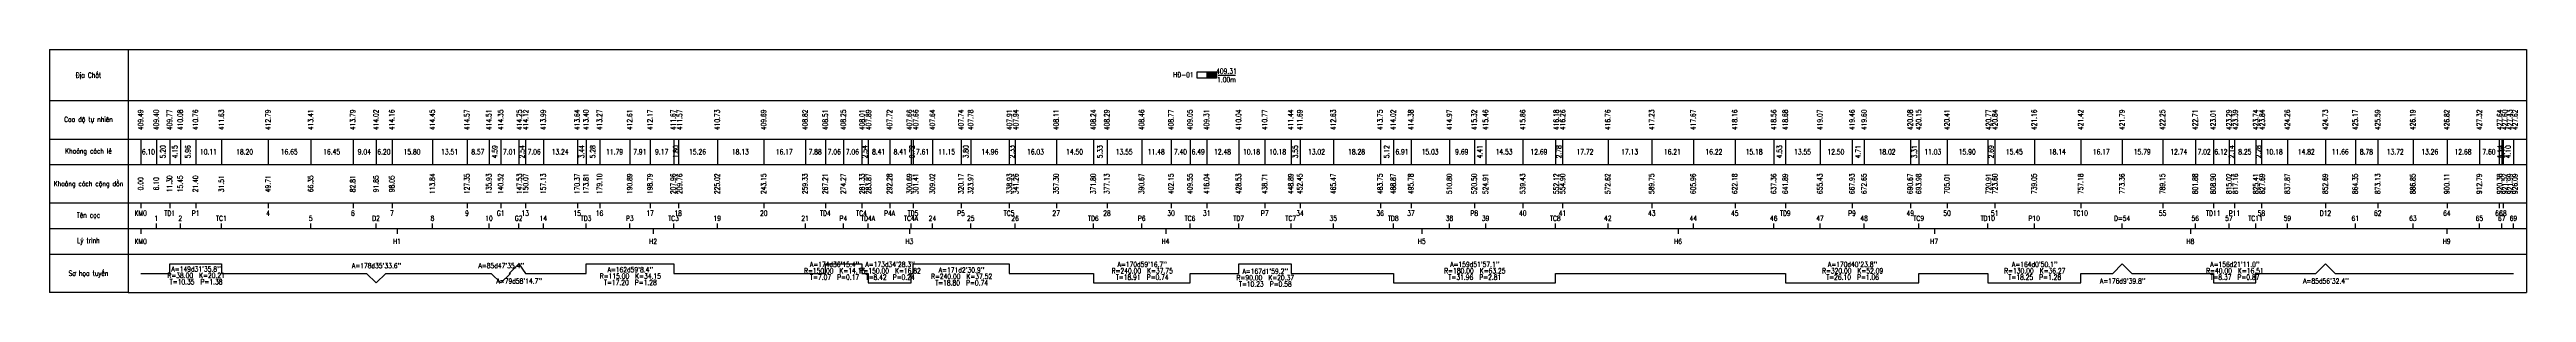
# Model space of a CAD drawing. Header units: centimetres. Extents: x 556321 to 560034, y 1839250 to 1840516.
# Drawn here: x 558106 to 559073, y 1840129 to 1840224 of the extents above; entities that cross this region are included whole.
import ezdxf
from ezdxf.enums import TextEntityAlignment as Align

# ---------------------------------------------------------------- set-up
doc = ezdxf.new("R2010")
doc.units = ezdxf.units.CM
doc.header["$MEASUREMENT"] = 0
for name, color, linetype in [('DIA CHAT', 8, 'Continuous'), ('enttdtunhien', 3, 'Continuous'), ('kcle_TuyenPDP', 7, 'Continuous'), ('PlineThangCong', 5, 'Continuous'), ('Textheadertd', 4, 'Continuous'), ('Texttencoc', 5, 'Continuous')]:
    doc.layers.add(name, color=color, linetype=linetype)
doc.styles.add('CHUSO', font='Vnsimple.shx', dxfattribs={"width": 0.7})
doc.styles.add('TENCOC', font='vnsimple.shx', dxfattribs={"width": 0.7})
doc.styles.add('TIEUDE', font='Vnromanc.shx', dxfattribs={"width": 0.7})

msp = doc.modelspace()

# ---------------------------------------------------------------- hatches: boundary and pattern name
at = {"layer": 'DIA CHAT', "lineweight": -2}
msp.add_hatch(color=3, dxfattribs=at).paths.add_polyline_path([(558561.753, 1840214.994), (558557.941, 1840214.994), (558557.941, 1840212.587), (558561.753, 1840212.587)])

# ---------------------------------------------------------------- linework, layer by layer
at = {"layer": 'DIA CHAT', "color": 3, "lineweight": -2}
msp.add_lwpolyline([(558554.129, 1840214.994), (558561.753, 1840214.994), (558561.753, 1840212.587), (558554.129, 1840212.587)], close=True, dxfattribs=at)
for points in [[(558557.941, 1840214.613), (558557.941, 1840212.968)], [(558562.325, 1840213.791), (558569.065, 1840213.791)]]:
    msp.add_lwpolyline(points, dxfattribs=at)
at = {"layer": 'enttdtunhien', "lineweight": -2}
for p, q in [((558106.237, 1840223.791), (558106.237, 1840128.791)), ((558106.237, 1840223.791), (558136.899, 1840223.791)), ((558136.899, 1840223.791), (558136.899, 1840128.791)), ((558136.899, 1840223.791), (559072.987, 1840223.791)), ((559072.987, 1840223.791), (559072.987, 1840128.791)), ((558106.237, 1840203.791), (558136.899, 1840203.791)), ((558136.899, 1840203.791), (559072.987, 1840203.791)), ((558106.237, 1840188.791), (558136.899, 1840188.791)), ((558136.899, 1840188.791), (559072.987, 1840188.791)), ((558106.237, 1840178.791), (558136.899, 1840178.791)), ((558136.899, 1840178.791), (559072.987, 1840178.791)), ((558106.237, 1840163.791), (558136.899, 1840163.791)), ((558136.899, 1840163.791), (559072.987, 1840163.791)), ((558106.237, 1840153.791), (558136.899, 1840153.791)), ((558136.899, 1840153.791), (559072.987, 1840153.791)), ((558106.237, 1840143.791), (558136.899, 1840143.791)), ((558136.899, 1840143.791), (559072.987, 1840143.791)), ((558136.899, 1840128.791), (558106.237, 1840128.791)), ((558136.899, 1840128.791), (559072.987, 1840128.791))]:
    msp.add_line(p, q, dxfattribs=at)
at = {"layer": 'enttdtunhien', "color": 3, "lineweight": -2}
for p, q in [((558141.899, 1840188.791), (558141.899, 1840178.791)), ((558148, 1840188.791), (558148, 1840178.791)), ((558153.197, 1840188.791), (558153.197, 1840178.791)), ((558157.346, 1840188.791), (558157.346, 1840178.791)), ((558163.302, 1840188.791), (558163.302, 1840178.791)), ((558173.408, 1840188.791), (558173.408, 1840178.791)), ((558191.607, 1840188.791), (558191.607, 1840178.791)), ((558208.254, 1840188.791), (558208.254, 1840178.791)), ((558224.708, 1840188.791), (558224.708, 1840178.791)), ((558233.746, 1840188.791), (558233.746, 1840178.791)), ((558239.946, 1840188.791), (558239.946, 1840178.791)), ((558255.742, 1840188.791), (558255.742, 1840178.791)), ((558269.254, 1840188.791), (558269.254, 1840178.791)), ((558277.825, 1840188.791), (558277.825, 1840178.791)), ((558282.415, 1840188.791), (558282.415, 1840178.791)), ((558289.43, 1840188.791), (558289.43, 1840178.791)), ((558291.974, 1840188.791), (558291.974, 1840178.791)), ((558299.029, 1840188.791), (558299.029, 1840178.791)), ((558312.271, 1840188.791), (558312.271, 1840178.791)), ((558315.711, 1840188.791), (558315.711, 1840178.791)), ((558320.995, 1840188.791), (558320.995, 1840178.791)), ((558332.786, 1840188.791), (558332.786, 1840178.791)), ((558340.691, 1840188.791), (558340.691, 1840178.791)), ((558349.861, 1840188.791), (558349.861, 1840178.791)), ((558351.658, 1840188.791), (558351.658, 1840178.791)), ((558366.92, 1840188.791), (558366.92, 1840178.791)), ((558385.053, 1840188.791), (558385.053, 1840178.791)), ((558401.226, 1840188.791), (558401.226, 1840178.791)), ((558409.107, 1840188.791), (558409.107, 1840178.791)), ((558416.17, 1840188.791), (558416.17, 1840178.791)), ((558423.233, 1840188.791), (558423.233, 1840178.791)), ((558425.768, 1840188.791), (558425.768, 1840178.791)), ((558434.179, 1840188.791), (558434.179, 1840178.791)), ((558442.59, 1840188.791), (558442.59, 1840178.791)), ((558443.31, 1840188.791), (558443.31, 1840178.791)), ((558450.924, 1840188.791), (558450.924, 1840178.791)), ((558462.072, 1840188.791), (558462.072, 1840178.791)), ((558465.873, 1840188.791), (558465.873, 1840178.791)), ((558480.834, 1840188.791), (558480.834, 1840178.791)), ((558483.162, 1840188.791), (558483.162, 1840178.791)), ((558499.196, 1840188.791), (558499.196, 1840178.791)), ((558513.699, 1840188.791), (558513.699, 1840178.791)), ((558519.026, 1840188.791), (558519.026, 1840178.791)), ((558532.573, 1840188.791), (558532.573, 1840178.791)), ((558544.05, 1840188.791), (558544.05, 1840178.791)), ((558551.448, 1840188.791), (558551.448, 1840178.791)), ((558557.941, 1840188.791), (558557.941, 1840178.791)), ((558570.425, 1840188.791), (558570.425, 1840178.791)), ((558580.61, 1840188.791), (558580.61, 1840178.791)), ((558590.794, 1840188.791), (558590.794, 1840178.791)), ((558594.347, 1840188.791), (558594.347, 1840178.791)), ((558607.37, 1840188.791), (558607.37, 1840178.791)), ((558625.653, 1840188.791), (558625.653, 1840178.791)), ((558630.77, 1840188.791), (558630.77, 1840178.791)), ((558637.678, 1840188.791), (558637.678, 1840178.791)), ((558652.703, 1840188.791), (558652.703, 1840178.791)), ((558662.397, 1840188.791), (558662.397, 1840178.791)), ((558666.807, 1840188.791), (558666.807, 1840178.791)), ((558681.332, 1840188.791), (558681.332, 1840178.791)), ((558694.024, 1840188.791), (558694.024, 1840178.791)), ((558696.801, 1840188.791), (558696.801, 1840178.791)), ((558714.524, 1840188.791), (558714.524, 1840178.791)), ((558731.651, 1840188.791), (558731.651, 1840178.791)), ((558747.862, 1840188.791), (558747.862, 1840178.791)), ((558764.078, 1840188.791), (558764.078, 1840178.791)), ((558779.259, 1840188.791), (558779.259, 1840178.791)), ((558783.788, 1840188.791), (558783.788, 1840178.791)), ((558797.334, 1840188.791), (558797.334, 1840178.791)), ((558809.834, 1840188.791), (558809.834, 1840178.791)), ((558814.548, 1840188.791), (558814.548, 1840178.791)), ((558832.566, 1840188.791), (558832.566, 1840178.791)), ((558835.879, 1840188.791), (558835.879, 1840178.791)), ((558846.912, 1840188.791), (558846.912, 1840178.791)), ((558862.809, 1840188.791), (558862.809, 1840178.791)), ((558865.497, 1840188.791), (558865.497, 1840178.791)), ((558880.945, 1840188.791), (558880.945, 1840178.791)), ((558899.081, 1840188.791), (558899.081, 1840178.791)), ((558915.254, 1840188.791), (558915.254, 1840178.791)), ((558931.049, 1840188.791), (558931.049, 1840178.791)), ((558943.784, 1840188.791), (558943.784, 1840178.791)), ((558950.803, 1840188.791), (558950.803, 1840178.791)), ((558956.919, 1840188.791), (558956.919, 1840178.791)), ((558959.057, 1840188.791), (558959.057, 1840178.791)), ((558967.311, 1840188.791), (558967.311, 1840178.791)), ((558969.588, 1840188.791), (558969.588, 1840178.791)), ((558979.768, 1840188.791), (558979.768, 1840178.791)), ((558994.589, 1840188.791), (558994.589, 1840178.791)), ((559006.251, 1840188.791), (559006.251, 1840178.791)), ((559015.029, 1840188.791), (559015.029, 1840178.791)), ((559028.747, 1840188.791), (559028.747, 1840178.791)), ((559042.006, 1840188.791), (559042.006, 1840178.791)), ((559054.686, 1840188.791), (559054.686, 1840178.791)), ((559062.281, 1840188.791), (559062.281, 1840178.791)), ((559063.417, 1840188.791), (559063.417, 1840178.791)), ((559063.891, 1840188.791), (559063.891, 1840178.791)), ((559067.987, 1840188.791), (559067.987, 1840178.791))]:
    msp.add_line(p, q, dxfattribs=at)
at = {"layer": 'enttdtunhien', "color": 5, "lineweight": -2}
for p, q in [((558141.899, 1840163.791), (558141.899, 1840161.791)), ((558153.197, 1840163.791), (558153.197, 1840161.791)), ((558163.302, 1840163.791), (558163.302, 1840161.791)), ((558191.607, 1840163.791), (558191.607, 1840161.791)), ((558224.708, 1840163.791), (558224.708, 1840161.791)), ((558239.946, 1840163.791), (558239.946, 1840161.791)), ((558269.254, 1840163.791), (558269.254, 1840161.791)), ((558282.415, 1840163.791), (558282.415, 1840161.791)), ((558291.974, 1840163.791), (558291.974, 1840161.791)), ((558312.271, 1840163.791), (558312.271, 1840161.791)), ((558320.995, 1840163.791), (558320.995, 1840161.791)), ((558340.691, 1840163.791), (558340.691, 1840161.791)), ((558351.658, 1840163.791), (558351.658, 1840161.791)), ((558385.053, 1840163.791), (558385.053, 1840161.791)), ((558409.107, 1840163.791), (558409.107, 1840161.791)), ((558423.233, 1840163.791), (558423.233, 1840161.791)), ((558434.179, 1840163.791), (558434.179, 1840161.791)), ((558443.31, 1840163.791), (558443.31, 1840161.791)), ((558462.072, 1840163.791), (558462.072, 1840161.791)), ((558480.834, 1840163.791), (558480.834, 1840161.791)), ((558499.196, 1840163.791), (558499.196, 1840161.791)), ((558519.026, 1840163.791), (558519.026, 1840161.791)), ((558544.05, 1840163.791), (558544.05, 1840161.791)), ((558557.941, 1840163.791), (558557.941, 1840161.791)), ((558580.61, 1840163.791), (558580.61, 1840161.791)), ((558594.347, 1840163.791), (558594.347, 1840161.791)), ((558625.653, 1840163.791), (558625.653, 1840161.791)), ((558637.678, 1840163.791), (558637.678, 1840161.791)), ((558662.397, 1840163.791), (558662.397, 1840161.791)), ((558681.332, 1840163.791), (558681.332, 1840161.791)), ((558696.801, 1840163.791), (558696.801, 1840161.791)), ((558731.651, 1840163.791), (558731.651, 1840161.791)), ((558764.078, 1840163.791), (558764.078, 1840161.791)), ((558783.788, 1840163.791), (558783.788, 1840161.791)), ((558809.834, 1840163.791), (558809.834, 1840161.791)), ((558832.566, 1840163.791), (558832.566, 1840161.791)), ((558846.912, 1840163.791), (558846.912, 1840161.791)), ((558865.497, 1840163.791), (558865.497, 1840161.791)), ((558899.081, 1840163.791), (558899.081, 1840161.791)), ((558931.049, 1840163.791), (558931.049, 1840161.791)), ((558950.803, 1840163.791), (558950.803, 1840161.791)), ((558959.057, 1840163.791), (558959.057, 1840161.791)), ((558969.588, 1840163.791), (558969.588, 1840161.791)), ((558994.589, 1840163.791), (558994.589, 1840161.791)), ((559015.029, 1840163.791), (559015.029, 1840161.791)), ((559042.006, 1840163.791), (559042.006, 1840161.791)), ((559062.281, 1840163.791), (559062.281, 1840161.791)), ((559063.891, 1840163.791), (559063.891, 1840161.791)), ((558141.899, 1840153.791), (558141.899, 1840151.791)), ((558148, 1840153.791), (558148, 1840155.791)), ((558157.346, 1840153.791), (558157.346, 1840155.791)), ((558173.408, 1840153.791), (558173.408, 1840155.791)), ((558208.254, 1840153.791), (558208.254, 1840155.791)), ((558233.746, 1840153.791), (558233.746, 1840155.791)), ((558241.899, 1840153.791), (558241.899, 1840151.791)), ((558255.742, 1840153.791), (558255.742, 1840155.791)), ((558277.825, 1840153.791), (558277.825, 1840155.791)), ((558289.43, 1840153.791), (558289.43, 1840155.791)), ((558299.029, 1840153.791), (558299.029, 1840155.791)), ((558315.711, 1840153.791), (558315.711, 1840155.791)), ((558332.786, 1840153.791), (558332.786, 1840155.791)), ((558341.899, 1840153.791), (558341.899, 1840151.791)), ((558349.861, 1840153.791), (558349.861, 1840155.791)), ((558366.92, 1840153.791), (558366.92, 1840155.791)), ((558401.226, 1840153.791), (558401.226, 1840155.791)), ((558416.17, 1840153.791), (558416.17, 1840155.791)), ((558425.768, 1840153.791), (558425.768, 1840155.791)), ((558441.899, 1840153.791), (558441.899, 1840151.791)), ((558442.59, 1840153.791), (558442.59, 1840155.791)), ((558450.924, 1840153.791), (558450.924, 1840155.791)), ((558465.873, 1840153.791), (558465.873, 1840155.791)), ((558483.162, 1840153.791), (558483.162, 1840155.791)), ((558513.699, 1840153.791), (558513.699, 1840155.791)), ((558532.573, 1840153.791), (558532.573, 1840155.791)), ((558541.899, 1840153.791), (558541.899, 1840151.791)), ((558551.448, 1840153.791), (558551.448, 1840155.791)), ((558570.425, 1840153.791), (558570.425, 1840155.791)), ((558590.794, 1840153.791), (558590.794, 1840155.791)), ((558607.37, 1840153.791), (558607.37, 1840155.791)), ((558630.77, 1840153.791), (558630.77, 1840155.791)), ((558641.899, 1840153.791), (558641.899, 1840151.791)), ((558652.703, 1840153.791), (558652.703, 1840155.791)), ((558666.807, 1840153.791), (558666.807, 1840155.791)), ((558694.024, 1840153.791), (558694.024, 1840155.791)), ((558714.524, 1840153.791), (558714.524, 1840155.791)), ((558741.899, 1840153.791), (558741.899, 1840151.791)), ((558747.862, 1840153.791), (558747.862, 1840155.791)), ((558779.259, 1840153.791), (558779.259, 1840155.791)), ((558797.334, 1840153.791), (558797.334, 1840155.791)), ((558814.548, 1840153.791), (558814.548, 1840155.791)), ((558835.879, 1840153.791), (558835.879, 1840155.791)), ((558841.899, 1840153.791), (558841.899, 1840151.791)), ((558862.809, 1840153.791), (558862.809, 1840155.791)), ((558880.945, 1840153.791), (558880.945, 1840155.791)), ((558915.254, 1840153.791), (558915.254, 1840155.791)), ((558941.899, 1840153.791), (558941.899, 1840151.791)), ((558943.784, 1840153.791), (558943.784, 1840155.791)), ((558956.919, 1840153.791), (558956.919, 1840155.791)), ((558967.311, 1840153.791), (558967.311, 1840155.791)), ((558979.768, 1840153.791), (558979.768, 1840155.791)), ((559006.251, 1840153.791), (559006.251, 1840155.791)), ((559028.747, 1840153.791), (559028.747, 1840155.791)), ((559041.899, 1840153.791), (559041.899, 1840151.791)), ((559054.686, 1840153.791), (559054.686, 1840155.791)), ((559063.417, 1840153.791), (559063.417, 1840155.791)), ((559067.987, 1840153.791), (559067.987, 1840155.791))]:
    msp.add_line(p, q, dxfattribs=at)
at = {"layer": 'PlineThangCong', "color": 1, "lineweight": -2}
msp.add_lwpolyline([(558141.899, 1840136.291), (558153.197, 1840136.291), (558153.197, 1840140.041), (558173.408, 1840140.041), (558173.408, 1840136.291), (558229.996, 1840136.291), (558233.746, 1840132.541), (558237.496, 1840136.291), (558278.665, 1840136.291), (558282.415, 1840132.541), (558286.165, 1840136.291), (558285.68, 1840136.291), (558289.43, 1840140.041), (558291.974, 1840136.291), (558315.711, 1840136.291), (558315.711, 1840140.041), (558349.861, 1840140.041), (558349.861, 1840136.291), (558409.107, 1840136.291), (558409.107, 1840140.041), (558423.233, 1840140.041), (558423.233, 1840136.291), (558425.768, 1840136.291), (558425.768, 1840132.541), (558442.59, 1840132.541), (558442.59, 1840136.291), (558443.31, 1840136.291), (558443.31, 1840140.041), (558480.834, 1840140.041), (558480.834, 1840136.291), (558513.699, 1840136.291), (558513.699, 1840132.541), (558551.448, 1840132.541), (558551.448, 1840136.291), (558570.425, 1840136.291), (558570.425, 1840140.041), (558590.794, 1840140.041), (558590.794, 1840136.291), (558630.77, 1840136.291), (558630.77, 1840132.541), (558694.024, 1840132.541), (558694.024, 1840136.291), (558783.788, 1840136.291), (558783.788, 1840132.541), (558835.879, 1840132.541), (558835.879, 1840136.291), (558862.809, 1840136.291), (558862.809, 1840132.541), (558899.081, 1840132.541), (558899.081, 1840136.291), (558911.504, 1840136.291), (558915.254, 1840140.041), (558919.004, 1840136.291), (558950.803, 1840136.291), (558950.803, 1840132.541), (558967.311, 1840132.541), (558967.311, 1840136.291), (558990.839, 1840136.291), (558994.589, 1840140.041), (558998.339, 1840136.291), (559067.987, 1840136.291)], dxfattribs=at)

# ---------------------------------------------------------------- texts
at = {"layer": 'DIA CHAT', "color": 3, "lineweight": -2, "style": 'CHUSO', "width": 0.7}
for s, p in [('H§-01', (558548.781, 1840213.932, 413.168)), ('409.31', (558565.588, 1840215.307, 413.168)), ('1.00m', (558565.588, 1840212.011, 413.168))]:
    msp.add_text(s, height=2, dxfattribs=at).set_placement(p, align=Align.MIDDLE)
at = {"layer": 'enttdtunhien', "color": 3, "lineweight": -2, "style": 'CHUSO', "width": 0.7}
for s, p in [('409.49', (558141.773, 1840196.29, 413.168)), ('409.40', (558147.874, 1840196.29, 413.168)), ('409.77', (558153.07, 1840196.29, 413.168)), ('410.08', (558157.22, 1840196.29, 413.168)), ('410.76', (558163.176, 1840196.29, 413.168)), ('411.63', (558173.281, 1840196.29, 413.168)), ('412.79', (558191.481, 1840196.29, 413.168)), ('413.41', (558208.128, 1840196.29, 413.168)), ('413.79', (558224.582, 1840196.29, 413.168)), ('414.02', (558233.62, 1840196.29, 413.168)), ('414.16', (558239.82, 1840196.29, 413.168)), ('414.45', (558255.616, 1840196.29, 413.168)), ('414.57', (558269.127, 1840196.29, 413.168)), ('414.51', (558277.699, 1840196.29, 413.168)), ('414.35', (558282.289, 1840196.29, 413.168)), ('414.25', (558289.576, 1840196.29, 413.168)), ('414.12', (558292.076, 1840196.29, 413.168)), ('413.99', (558298.903, 1840196.29, 413.168)), ('413.64', (558312.144, 1840196.29, 413.168)), ('413.40', (558315.585, 1840196.29, 413.168)), ('413.27', (558320.868, 1840196.29, 413.168)), ('412.61', (558332.66, 1840196.29, 413.168)), ('412.17', (558340.565, 1840196.29, 413.168)), ('411.67', (558349.633, 1840196.29, 413.168)), ('411.57', (558352.133, 1840196.29, 413.168)), ('410.73', (558366.793, 1840196.29, 413.168)), ('409.69', (558384.926, 1840196.29, 413.168)), ('408.82', (558401.1, 1840196.29, 413.168)), ('408.51', (558408.98, 1840196.29, 413.168)), ('408.25', (558416.043, 1840196.29, 413.168)), ('408.01', (558423.374, 1840196.29, 413.168)), ('407.89', (558425.874, 1840196.29, 413.168)), ('407.72', (558434.053, 1840196.29, 413.168)), ('407.66', (558441.824, 1840196.29, 413.168)), ('407.66', (558444.324, 1840196.29, 413.168)), ('407.64', (558450.797, 1840196.29, 413.168)), ('407.74', (558461.946, 1840196.29, 413.168)), ('407.78', (558465.747, 1840196.29, 413.168)), ('407.91', (558480.871, 1840196.29, 413.168)), ('407.94', (558483.371, 1840196.29, 413.168)), ('408.11', (558499.07, 1840196.29, 413.168)), ('408.24', (558513.572, 1840196.29, 413.168)), ('408.29', (558518.9, 1840196.29, 413.168)), ('408.46', (558532.447, 1840196.29, 413.168)), ('408.77', (558543.924, 1840196.29, 413.168)), ('409.05', (558551.322, 1840196.29, 413.168)), ('409.31', (558557.815, 1840196.29, 413.168)), ('410.04', (558570.299, 1840196.29, 413.168)), ('410.77', (558580.483, 1840196.29, 413.168)), ('411.44', (558590.667, 1840196.29, 413.168)), ('411.69', (558594.221, 1840196.29, 413.168)), ('412.63', (558607.243, 1840196.29, 413.168)), ('413.75', (558625.526, 1840196.29, 413.168)), ('414.02', (558630.644, 1840196.29, 413.168)), ('414.38', (558637.551, 1840196.29, 413.168)), ('414.97', (558652.577, 1840196.29, 413.168)), ('415.32', (558662.271, 1840196.29, 413.168)), ('415.46', (558666.681, 1840196.29, 413.168)), ('415.86', (558681.206, 1840196.29, 413.168)), ('416.18', (558694.286, 1840196.29, 413.168)), ('416.26', (558696.786, 1840196.29, 413.168)), ('416.76', (558714.397, 1840196.29, 413.168)), ('417.23', (558731.525, 1840196.29, 413.168)), ('417.67', (558747.736, 1840196.29, 413.168)), ('418.16', (558763.952, 1840196.29, 413.168)), ('418.56', (558779.132, 1840196.29, 413.168)), ('418.68', (558783.662, 1840196.29, 413.168)), ('419.07', (558797.208, 1840196.29, 413.168)), ('419.46', (558809.707, 1840196.29, 413.168)), ('419.60', (558814.422, 1840196.29, 413.168)), ('420.08', (558832.439, 1840196.29, 413.168)), ('420.15', (558835.752, 1840196.29, 413.168)), ('420.41', (558846.786, 1840196.29, 413.168)), ('420.77', (558863.027, 1840196.29, 413.168)), ('420.84', (558865.527, 1840196.29, 413.168)), ('421.16', (558880.819, 1840196.29, 413.168)), ('421.42', (558898.954, 1840196.29, 413.168)), ('421.79', (558915.128, 1840196.29, 413.168)), ('422.25', (558930.922, 1840196.29, 413.168)), ('422.71', (558943.658, 1840196.29, 413.168)), ('423.01', (558950.676, 1840196.29, 413.168)), ('423.29', (558956.861, 1840196.29, 413.168)), ('423.39', (558959.361, 1840196.29, 413.168)), ('423.74', (558967.323, 1840196.29, 413.168)), ('423.84', (558969.823, 1840196.29, 413.168)), ('424.26', (558979.641, 1840196.29, 413.168)), ('424.73', (558994.463, 1840196.29, 413.168)), ('425.17', (559006.125, 1840196.29, 413.168)), ('425.59', (559014.903, 1840196.29, 413.168)), ('426.19', (559028.621, 1840196.29, 413.168)), ('426.82', (559041.88, 1840196.29, 413.168)), ('427.32', (559054.559, 1840196.29, 413.168)), ('427.64', (559062.508, 1840196.29, 413.168)), ('427.60', (559064.508, 1840196.29, 413.168)), ('427.43', (559066.508, 1840196.29, 413.168)), ('427.62', (559068.508, 1840196.29, 413.168)), ('0.00', (558141.773, 1840171.29, 413.168)), ('6.10', (558147.874, 1840171.29, 413.168)), ('11.30', (558153.07, 1840171.29, 413.168)), ('15.45', (558157.22, 1840171.29, 413.168)), ('21.40', (558163.176, 1840171.29, 413.168)), ('31.51', (558173.281, 1840171.29, 413.168)), ('49.71', (558191.481, 1840171.29, 413.168)), ('66.35', (558208.128, 1840171.29, 413.168)), ('82.81', (558224.582, 1840171.29, 413.168)), ('91.85', (558233.62, 1840171.29, 413.168)), ('98.05', (558239.82, 1840171.29, 413.168)), ('113.84', (558255.616, 1840171.29, 413.168)), ('127.35', (558269.127, 1840171.29, 413.168)), ('135.93', (558277.699, 1840171.29, 413.168)), ('140.52', (558282.289, 1840171.29, 413.168)), ('147.53', (558289.576, 1840171.29, 413.168)), ('150.07', (558292.076, 1840171.29, 413.168)), ('157.13', (558298.903, 1840171.29, 413.168)), ('170.37', (558312.144, 1840171.29, 413.168)), ('173.81', (558315.585, 1840171.29, 413.168)), ('179.10', (558320.868, 1840171.29, 413.168)), ('190.89', (558332.66, 1840171.29, 413.168)), ('198.79', (558340.565, 1840171.29, 413.168)), ('207.96', (558349.633, 1840171.29, 413.168)), ('209.76', (558352.133, 1840171.29, 413.168)), ('225.02', (558366.793, 1840171.29, 413.168)), ('243.15', (558384.926, 1840171.29, 413.168)), ('259.33', (558401.1, 1840171.29, 413.168)), ('267.21', (558408.98, 1840171.29, 413.168)), ('274.27', (558416.043, 1840171.29, 413.168)), ('281.33', (558423.374, 1840171.29, 413.168)), ('283.87', (558425.874, 1840171.29, 413.168)), ('292.28', (558434.053, 1840171.29, 413.168)), ('300.69', (558441.824, 1840171.29, 413.168)), ('301.41', (558444.324, 1840171.29, 413.168)), ('309.02', (558450.797, 1840171.29, 413.168)), ('320.17', (558461.946, 1840171.29, 413.168)), ('323.97', (558465.747, 1840171.29, 413.168)), ('338.93', (558480.871, 1840171.29, 413.168)), ('341.26', (558483.371, 1840171.29, 413.168)), ('357.30', (558499.07, 1840171.29, 413.168)), ('371.80', (558513.572, 1840171.29, 413.168)), ('377.13', (558518.9, 1840171.29, 413.168)), ('390.67', (558532.447, 1840171.29, 413.168)), ('402.15', (558543.924, 1840171.29, 413.168)), ('409.55', (558551.322, 1840171.29, 413.168)), ('416.04', (558557.815, 1840171.29, 413.168)), ('428.53', (558570.299, 1840171.29, 413.168)), ('438.71', (558580.483, 1840171.29, 413.168)), ('448.89', (558590.667, 1840171.29, 413.168)), ('452.45', (558594.221, 1840171.29, 413.168)), ('465.47', (558607.243, 1840171.29, 413.168)), ('483.75', (558625.526, 1840171.29, 413.168)), ('488.87', (558630.644, 1840171.29, 413.168)), ('495.78', (558637.551, 1840171.29, 413.168)), ('510.80', (558652.577, 1840171.29, 413.168)), ('520.50', (558662.271, 1840171.29, 413.168)), ('524.91', (558666.681, 1840171.29, 413.168)), ('539.43', (558681.206, 1840171.29, 413.168)), ('552.12', (558694.286, 1840171.29, 413.168)), ('554.90', (558696.786, 1840171.29, 413.168)), ('572.62', (558714.397, 1840171.29, 413.168)), ('589.75', (558731.525, 1840171.29, 413.168)), ('605.96', (558747.736, 1840171.29, 413.168)), ('622.18', (558763.952, 1840171.29, 413.168)), ('637.36', (558779.132, 1840171.29, 413.168)), ('641.89', (558783.662, 1840171.29, 413.168)), ('655.43', (558797.208, 1840171.29, 413.168)), ('667.93', (558809.707, 1840171.29, 413.168)), ('672.65', (558814.422, 1840171.29, 413.168)), ('690.67', (558832.439, 1840171.29, 413.168)), ('693.98', (558835.752, 1840171.29, 413.168)), ('705.01', (558846.786, 1840171.29, 413.168)), ('720.91', (558863.027, 1840171.29, 413.168)), ('723.60', (558865.527, 1840171.29, 413.168)), ('739.05', (558880.819, 1840171.29, 413.168)), ('757.18', (558898.954, 1840171.29, 413.168)), ('773.36', (558915.128, 1840171.29, 413.168)), ('789.15', (558930.922, 1840171.29, 413.168)), ('801.88', (558943.658, 1840171.29, 413.168)), ('808.90', (558950.676, 1840171.29, 413.168)), ('815.02', (558956.861, 1840171.29, 413.168)), ('817.16', (558959.361, 1840171.29, 413.168)), ('825.41', (558967.323, 1840171.29, 413.168)), ('827.69', (558969.823, 1840171.29, 413.168)), ('837.87', (558979.641, 1840171.29, 413.168)), ('852.69', (558994.463, 1840171.29, 413.168)), ('864.35', (559006.125, 1840171.29, 413.168)), ('873.13', (559014.903, 1840171.29, 413.168)), ('886.85', (559028.621, 1840171.29, 413.168)), ('900.11', (559041.88, 1840171.29, 413.168)), ('912.79', (559054.559, 1840171.29, 413.168)), ('920.38', (559062.508, 1840171.29, 413.168)), ('921.52', (559064.508, 1840171.29, 413.168)), ('921.99', (559066.508, 1840171.29, 413.168)), ('926.09', (559068.508, 1840171.29, 413.168))]:
    msp.add_text(s, height=2, rotation=90, dxfattribs=at).set_placement(p, align=Align.MIDDLE)
at = {"layer": 'enttdtunhien', "color": 1, "lineweight": -2, "style": 'CHUSO', "width": 0.7}
for s, p in [('R=38.00  K=20.21', (558163.449, 1840135.472, 413.168)), ('T=10.35  P=1.38', (558163.449, 1840132.972, 413.168)), ("A=149d31'35.8''", (558163.449, 1840137.972, 413.168)), ("A=178d35'33.6''", (558233.893, 1840139.29, 413.168)), ("A=85d47'35.4''", (558282.562, 1840139.29, 413.168)), ("A=79d58'14.7''", (558289.577, 1840133.29, 413.168)), ('R=115.00  K=34.15', (558332.933, 1840135.215, 413.168)), ('T=17.20  P=1.28', (558332.933, 1840132.715, 413.168)), ("A=162d59'8.4''", (558332.933, 1840137.715, 413.168)), ('R=150.00  K=14.13', (558412.657, 1840137.29, 413.168)), ("A=174d36'15.4''", (558412.657, 1840139.79, 413.168)), ('T=7.07  P=0.17', (558412.657, 1840134.79, 413.168)), ('R=150.00  K=16.82', (558434.326, 1840137.29, 413.168)), ("A=173d34'28.3''", (558434.326, 1840139.79, 413.168)), ('T=8.42  P=0.24', (558434.326, 1840134.79, 413.168)), ('R=240.00  K=37.52', (558462.219, 1840135.087, 413.168)), ('T=18.80  P=0.74', (558462.219, 1840132.587, 413.168)), ("A=171d2'30.9''", (558462.219, 1840137.587, 413.168)), ('R=240.00  K=37.75', (558532.72, 1840137.29, 413.168)), ('T=18.91  P=0.74', (558532.72, 1840134.79, 413.168)), ("A=170d59'16.7''", (558532.72, 1840139.79, 413.168)), ('R=90.00  K=20.37', (558580.756, 1840134.605, 413.168)), ('T=10.23  P=0.58', (558580.756, 1840132.105, 413.168)), ("A=167d1'59.2''", (558580.756, 1840137.105, 413.168)), ('R=180.00  K=63.25', (558662.544, 1840137.29, 413.168)), ('T=31.96  P=2.81', (558662.544, 1840134.79, 413.168)), ("A=159d51'57.1''", (558662.544, 1840139.79, 413.168)), ('R=320.00  K=52.09', (558809.98, 1840137.29, 413.168)), ('T=26.10  P=1.06', (558809.98, 1840134.79, 413.168)), ("A=170d40'23.8''", (558809.98, 1840139.79, 413.168)), ('R=130.00  K=36.27', (558881.092, 1840137.29, 413.168)), ('T=18.25  P=1.28', (558881.092, 1840134.79, 413.168)), ("A=164d0'50.1''", (558881.092, 1840139.79, 413.168)), ("A=176d9'39.8''", (558915.401, 1840133.29, 413.168)), ('R=40.00  K=16.51', (558959.204, 1840137.29, 413.168)), ("A=156d21'11.0''", (558959.204, 1840139.79, 413.168)), ('T=8.37  P=0.87', (558959.204, 1840134.79, 413.168)), ("A=85d56'32.4''", (558994.736, 1840133.29, 413.168))]:
    msp.add_text(s, height=2, dxfattribs=at).set_placement(p, align=Align.MIDDLE)
at = {"layer": 'kcle_TuyenPDP', "color": 3, "lineweight": -2, "style": 'CHUSO', "width": 0.7}
for s, p in [('6.10', (558144.824, 1840183.79, 413.168)), ('10.11', (558168.229, 1840183.79, 413.168)), ('18.20', (558182.381, 1840183.79, 413.168)), ('16.65', (558199.804, 1840183.79, 413.168)), ('16.45', (558216.355, 1840183.79, 413.168)), ('9.04', (558229.101, 1840183.79, 413.168)), ('6.20', (558236.72, 1840183.79, 413.168)), ('15.80', (558247.718, 1840183.79, 413.168)), ('13.51', (558262.371, 1840183.79, 413.168)), ('8.57', (558273.413, 1840183.79, 413.168)), ('7.01', (558285.796, 1840183.79, 413.168)), ('7.06', (558295.375, 1840183.79, 413.168)), ('13.24', (558305.524, 1840183.79, 413.168)), ('11.79', (558326.764, 1840183.79, 413.168)), ('7.91', (558336.612, 1840183.79, 413.168)), ('9.17', (558345.15, 1840183.79, 413.168)), ('15.26', (558359.163, 1840183.79, 413.168)), ('18.13', (558375.86, 1840183.79, 413.168)), ('16.17', (558393.013, 1840183.79, 413.168)), ('7.88', (558405.04, 1840183.79, 413.168)), ('7.06', (558412.512, 1840183.79, 413.168)), ('7.06', (558419.575, 1840183.79, 413.168)), ('8.41', (558429.847, 1840183.79, 413.168)), ('8.41', (558438.258, 1840183.79, 413.168)), ('7.61', (558446.991, 1840183.79, 413.168)), ('11.15', (558456.371, 1840183.79, 413.168)), ('14.96', (558473.227, 1840183.79, 413.168)), ('16.03', (558491.053, 1840183.79, 413.168)), ('14.50', (558506.321, 1840183.79, 413.168)), ('13.55', (558525.673, 1840183.79, 413.168)), ('11.48', (558538.185, 1840183.79, 413.168)), ('7.40', (558547.623, 1840183.79, 413.168)), ('6.49', (558554.568, 1840183.79, 413.168)), ('12.48', (558564.057, 1840183.79, 413.168)), ('10.18', (558575.391, 1840183.79, 413.168)), ('10.18', (558585.575, 1840183.79, 413.168)), ('13.02', (558600.732, 1840183.79, 413.168)), ('18.28', (558616.385, 1840183.79, 413.168)), ('6.91', (558634.098, 1840183.79, 413.168)), ('15.03', (558645.064, 1840183.79, 413.168)), ('9.69', (558657.424, 1840183.79, 413.168)), ('14.53', (558673.943, 1840183.79, 413.168)), ('12.69', (558687.552, 1840183.79, 413.168)), ('17.72', (558705.536, 1840183.79, 413.168)), ('17.13', (558722.961, 1840183.79, 413.168)), ('16.21', (558739.63, 1840183.79, 413.168)), ('16.22', (558755.844, 1840183.79, 413.168)), ('15.18', (558771.542, 1840183.79, 413.168)), ('13.55', (558790.435, 1840183.79, 413.168)), ('12.50', (558803.457, 1840183.79, 413.168)), ('18.02', (558823.431, 1840183.79, 413.168)), ('11.03', (558841.269, 1840183.79, 413.168)), ('15.90', (558854.734, 1840183.79, 413.168)), ('15.45', (558873.095, 1840183.79, 413.168)), ('18.14', (558889.886, 1840183.79, 413.168)), ('16.17', (558907.041, 1840183.79, 413.168)), ('15.79', (558923.025, 1840183.79, 413.168)), ('12.74', (558937.29, 1840183.79, 413.168)), ('7.02', (558947.167, 1840183.79, 413.168)), ('6.12', (558953.734, 1840183.79, 413.168)), ('8.25', (558963.058, 1840183.79, 413.168)), ('10.18', (558974.552, 1840183.79, 413.168)), ('14.82', (558987.052, 1840183.79, 413.168)), ('11.66', (559000.294, 1840183.79, 413.168)), ('8.78', (559010.514, 1840183.79, 413.168)), ('13.72', (559021.762, 1840183.79, 413.168)), ('13.26', (559035.25, 1840183.79, 413.168)), ('12.68', (559048.219, 1840183.79, 413.168)), ('7.60', (559058.357, 1840183.79, 413.168))]:
    msp.add_text(s, height=2, dxfattribs=at).set_placement(p, align=Align.MIDDLE)
for s, p in [('5.20', (558150.472, 1840183.79, 413.168)), ('4.15', (558155.145, 1840183.79, 413.168)), ('5.96', (558160.198, 1840183.79, 413.168)), ('4.59', (558279.994, 1840183.79, 413.168)), ('2.54', (558290.576, 1840183.79, 413.168)), ('3.44', (558313.864, 1840183.79, 413.168)), ('5.28', (558318.227, 1840183.79, 413.168)), ('1.80', (558350.633, 1840183.79, 413.168)), ('2.54', (558424.374, 1840183.79, 413.168)), ('0.72', (558442.824, 1840183.79, 413.168)), ('3.80', (558463.846, 1840183.79, 413.168)), ('2.33', (558481.871, 1840183.79, 413.168)), ('5.33', (558516.236, 1840183.79, 413.168)), ('3.55', (558592.444, 1840183.79, 413.168)), ('5.12', (558628.085, 1840183.79, 413.168)), ('4.41', (558664.476, 1840183.79, 413.168)), ('2.78', (558695.286, 1840183.79, 413.168)), ('4.53', (558781.397, 1840183.79, 413.168)), ('4.71', (558812.064, 1840183.79, 413.168)), ('3.31', (558834.096, 1840183.79, 413.168)), ('2.69', (558864.027, 1840183.79, 413.168)), ('2.14', (558957.861, 1840183.79, 413.168)), ('2.28', (558968.323, 1840183.79, 413.168)), ('1.14', (559062.722, 1840183.79, 413.168)), ('0.47', (559063.527, 1840183.79, 413.168)), ('4.10', (559065.813, 1840183.79, 413.168))]:
    msp.add_text(s, height=2, rotation=90, dxfattribs=at).set_placement(p, align=Align.MIDDLE)
at = {"layer": 'Textheadertd', "lineweight": -2, "style": 'TIEUDE', "width": 0.7}
for s, p in [('§Þa ChÊt', (558121.432, 1840213.79, 413.168)), ('Cao ®é tù nhiªn', (558121.432, 1840196.29, 413.168)), ('Kho¶ng c¸ch lÎ', (558121.432, 1840183.79, 413.168)), ('Kho¶ng c¸ch céng dån', (558121.432, 1840171.29, 413.168)), ('Tªn cäc', (558121.432, 1840158.79, 413.168)), ('Lý tr×nh', (558121.432, 1840148.79, 413.168)), ('S¬ häa tuyÕn', (558121.432, 1840136.29, 413.168))]:
    msp.add_text(s, height=2, dxfattribs=at).set_placement(p, align=Align.MIDDLE)
at = {"layer": 'Texttencoc', "color": 5, "lineweight": -2, "style": 'TENCOC', "width": 0.7}
for s, p in [('KM0', (558141.821, 1840159.79, 413.168)), ('1', (558147.922, 1840157.79, 413.168)), ('TD1', (558153.118, 1840159.79, 413.168)), ('2', (558157.267, 1840157.79, 413.168)), ('P1', (558163.223, 1840159.79, 413.168)), ('TC1', (558173.329, 1840157.79, 413.168)), ('4', (558191.528, 1840159.79, 413.168)), ('5', (558208.175, 1840157.79, 413.168)), ('6', (558224.63, 1840159.79, 413.168)), ('D2', (558233.668, 1840157.79, 413.168)), ('7', (558239.867, 1840159.79, 413.168)), ('8', (558255.663, 1840157.79, 413.168)), ('9', (558269.175, 1840159.79, 413.168)), ('10', (558277.746, 1840157.79, 413.168)), ('G1', (558282.336, 1840159.79, 413.168)), ('G2', (558289.351, 1840157.79, 413.168)), ('13', (558291.895, 1840159.79, 413.168)), ('14', (558298.951, 1840157.79, 413.168)), ('15', (558312.192, 1840159.79, 413.168)), ('TD3', (558315.632, 1840157.79, 413.168)), ('16', (558320.916, 1840159.79, 413.168)), ('P3', (558332.707, 1840157.79, 413.168)), ('17', (558340.613, 1840159.79, 413.168)), ('TC3', (558349.782, 1840157.79, 413.168)), ('18', (558351.58, 1840159.79, 413.168)), ('19', (558366.841, 1840157.79, 413.168)), ('20', (558384.974, 1840159.79, 413.168)), ('21', (558401.147, 1840157.79, 413.168)), ('TD4', (558409.028, 1840159.79, 413.168)), ('P4', (558416.091, 1840157.79, 413.168)), ('TC4', (558423.154, 1840159.79, 413.168)), ('TD4A', (558425.689, 1840157.79, 413.168)), ('P4A', (558434.1, 1840159.79, 413.168)), ('TC4A', (558442.511, 1840157.79, 413.168)), ('TD5', (558443.231, 1840159.79, 413.168)), ('24', (558450.845, 1840157.79, 413.168)), ('P5', (558461.993, 1840159.79, 413.168)), ('25', (558465.794, 1840157.79, 413.168)), ('TC5', (558480.755, 1840159.79, 413.168)), ('26', (558483.083, 1840157.79, 413.168)), ('27', (558499.118, 1840159.79, 413.168)), ('TD6', (558513.62, 1840157.79, 413.168)), ('28', (558518.947, 1840159.79, 413.168)), ('P6', (558532.495, 1840157.79, 413.168)), ('30', (558543.971, 1840159.79, 413.168)), ('TC6', (558551.369, 1840157.79, 413.168)), ('31', (558557.862, 1840159.79, 413.168)), ('TD7', (558570.347, 1840157.79, 413.168)), ('P7', (558580.531, 1840159.79, 413.168)), ('TC7', (558590.715, 1840157.79, 413.168)), ('34', (558594.269, 1840159.79, 413.168)), ('35', (558607.291, 1840157.79, 413.168)), ('36', (558625.574, 1840159.79, 413.168)), ('TD8', (558630.692, 1840157.79, 413.168)), ('37', (558637.599, 1840159.79, 413.168)), ('38', (558652.625, 1840157.79, 413.168)), ('P8', (558662.318, 1840159.79, 413.168)), ('39', (558666.728, 1840157.79, 413.168)), ('40', (558681.254, 1840159.79, 413.168)), ('TC8', (558693.945, 1840157.79, 413.168)), ('41', (558696.723, 1840159.79, 413.168)), ('42', (558714.445, 1840157.79, 413.168)), ('43', (558731.572, 1840159.79, 413.168)), ('44', (558747.784, 1840157.79, 413.168)), ('45', (558763.999, 1840159.79, 413.168)), ('46', (558779.18, 1840157.79, 413.168)), ('TD9', (558783.71, 1840159.79, 413.168)), ('47', (558797.255, 1840157.79, 413.168)), ('P9', (558809.755, 1840159.79, 413.168)), ('48', (558814.469, 1840157.79, 413.168)), ('49', (558832.487, 1840159.79, 413.168)), ('TC9', (558835.8, 1840157.79, 413.168)), ('50', (558846.833, 1840159.79, 413.168)), ('TD10', (558862.731, 1840157.79, 413.168)), ('51', (558865.418, 1840159.79, 413.168)), ('P10', (558880.866, 1840157.79, 413.168)), ('TC10', (558899.002, 1840159.79, 413.168)), ('D=54', (558915.176, 1840157.79, 413.168)), ('55', (558930.97, 1840159.79, 413.168)), ('56', (558943.705, 1840157.79, 413.168)), ('TD11', (558950.724, 1840159.79, 413.168)), ('57', (558956.84, 1840157.79, 413.168)), ('P11', (558958.978, 1840159.79, 413.168)), ('TC11', (558967.232, 1840157.79, 413.168)), ('58', (558969.51, 1840159.79, 413.168)), ('59', (558979.689, 1840157.79, 413.168)), ('D12', (558994.51, 1840159.79, 413.168)), ('61', (559006.172, 1840157.79, 413.168)), ('62', (559014.95, 1840159.79, 413.168)), ('63', (559028.668, 1840157.79, 413.168)), ('64', (559041.927, 1840159.79, 413.168)), ('65', (559054.607, 1840157.79, 413.168)), ('66', (559062.202, 1840159.79, 413.168)), ('67', (559063.338, 1840157.79, 413.168)), ('68', (559063.812, 1840159.79, 413.168)), ('69', (559067.909, 1840157.79, 413.168)), ('KM0', (558141.821, 1840148.79, 413.168)), ('H1', (558241.821, 1840148.79, 413.168)), ('H2', (558341.821, 1840148.79, 413.168)), ('H3', (558441.821, 1840148.79, 413.168)), ('H4', (558541.821, 1840148.79, 413.168)), ('H5', (558641.821, 1840148.79, 413.168)), ('H6', (558741.821, 1840148.79, 413.168)), ('H7', (558841.821, 1840148.79, 413.168)), ('H8', (558941.821, 1840148.79, 413.168)), ('H9', (559041.821, 1840148.79, 413.168))]:
    msp.add_text(s, height=2, dxfattribs=at).set_placement(p, align=Align.MIDDLE)

doc.saveas('drawing.dxf')
